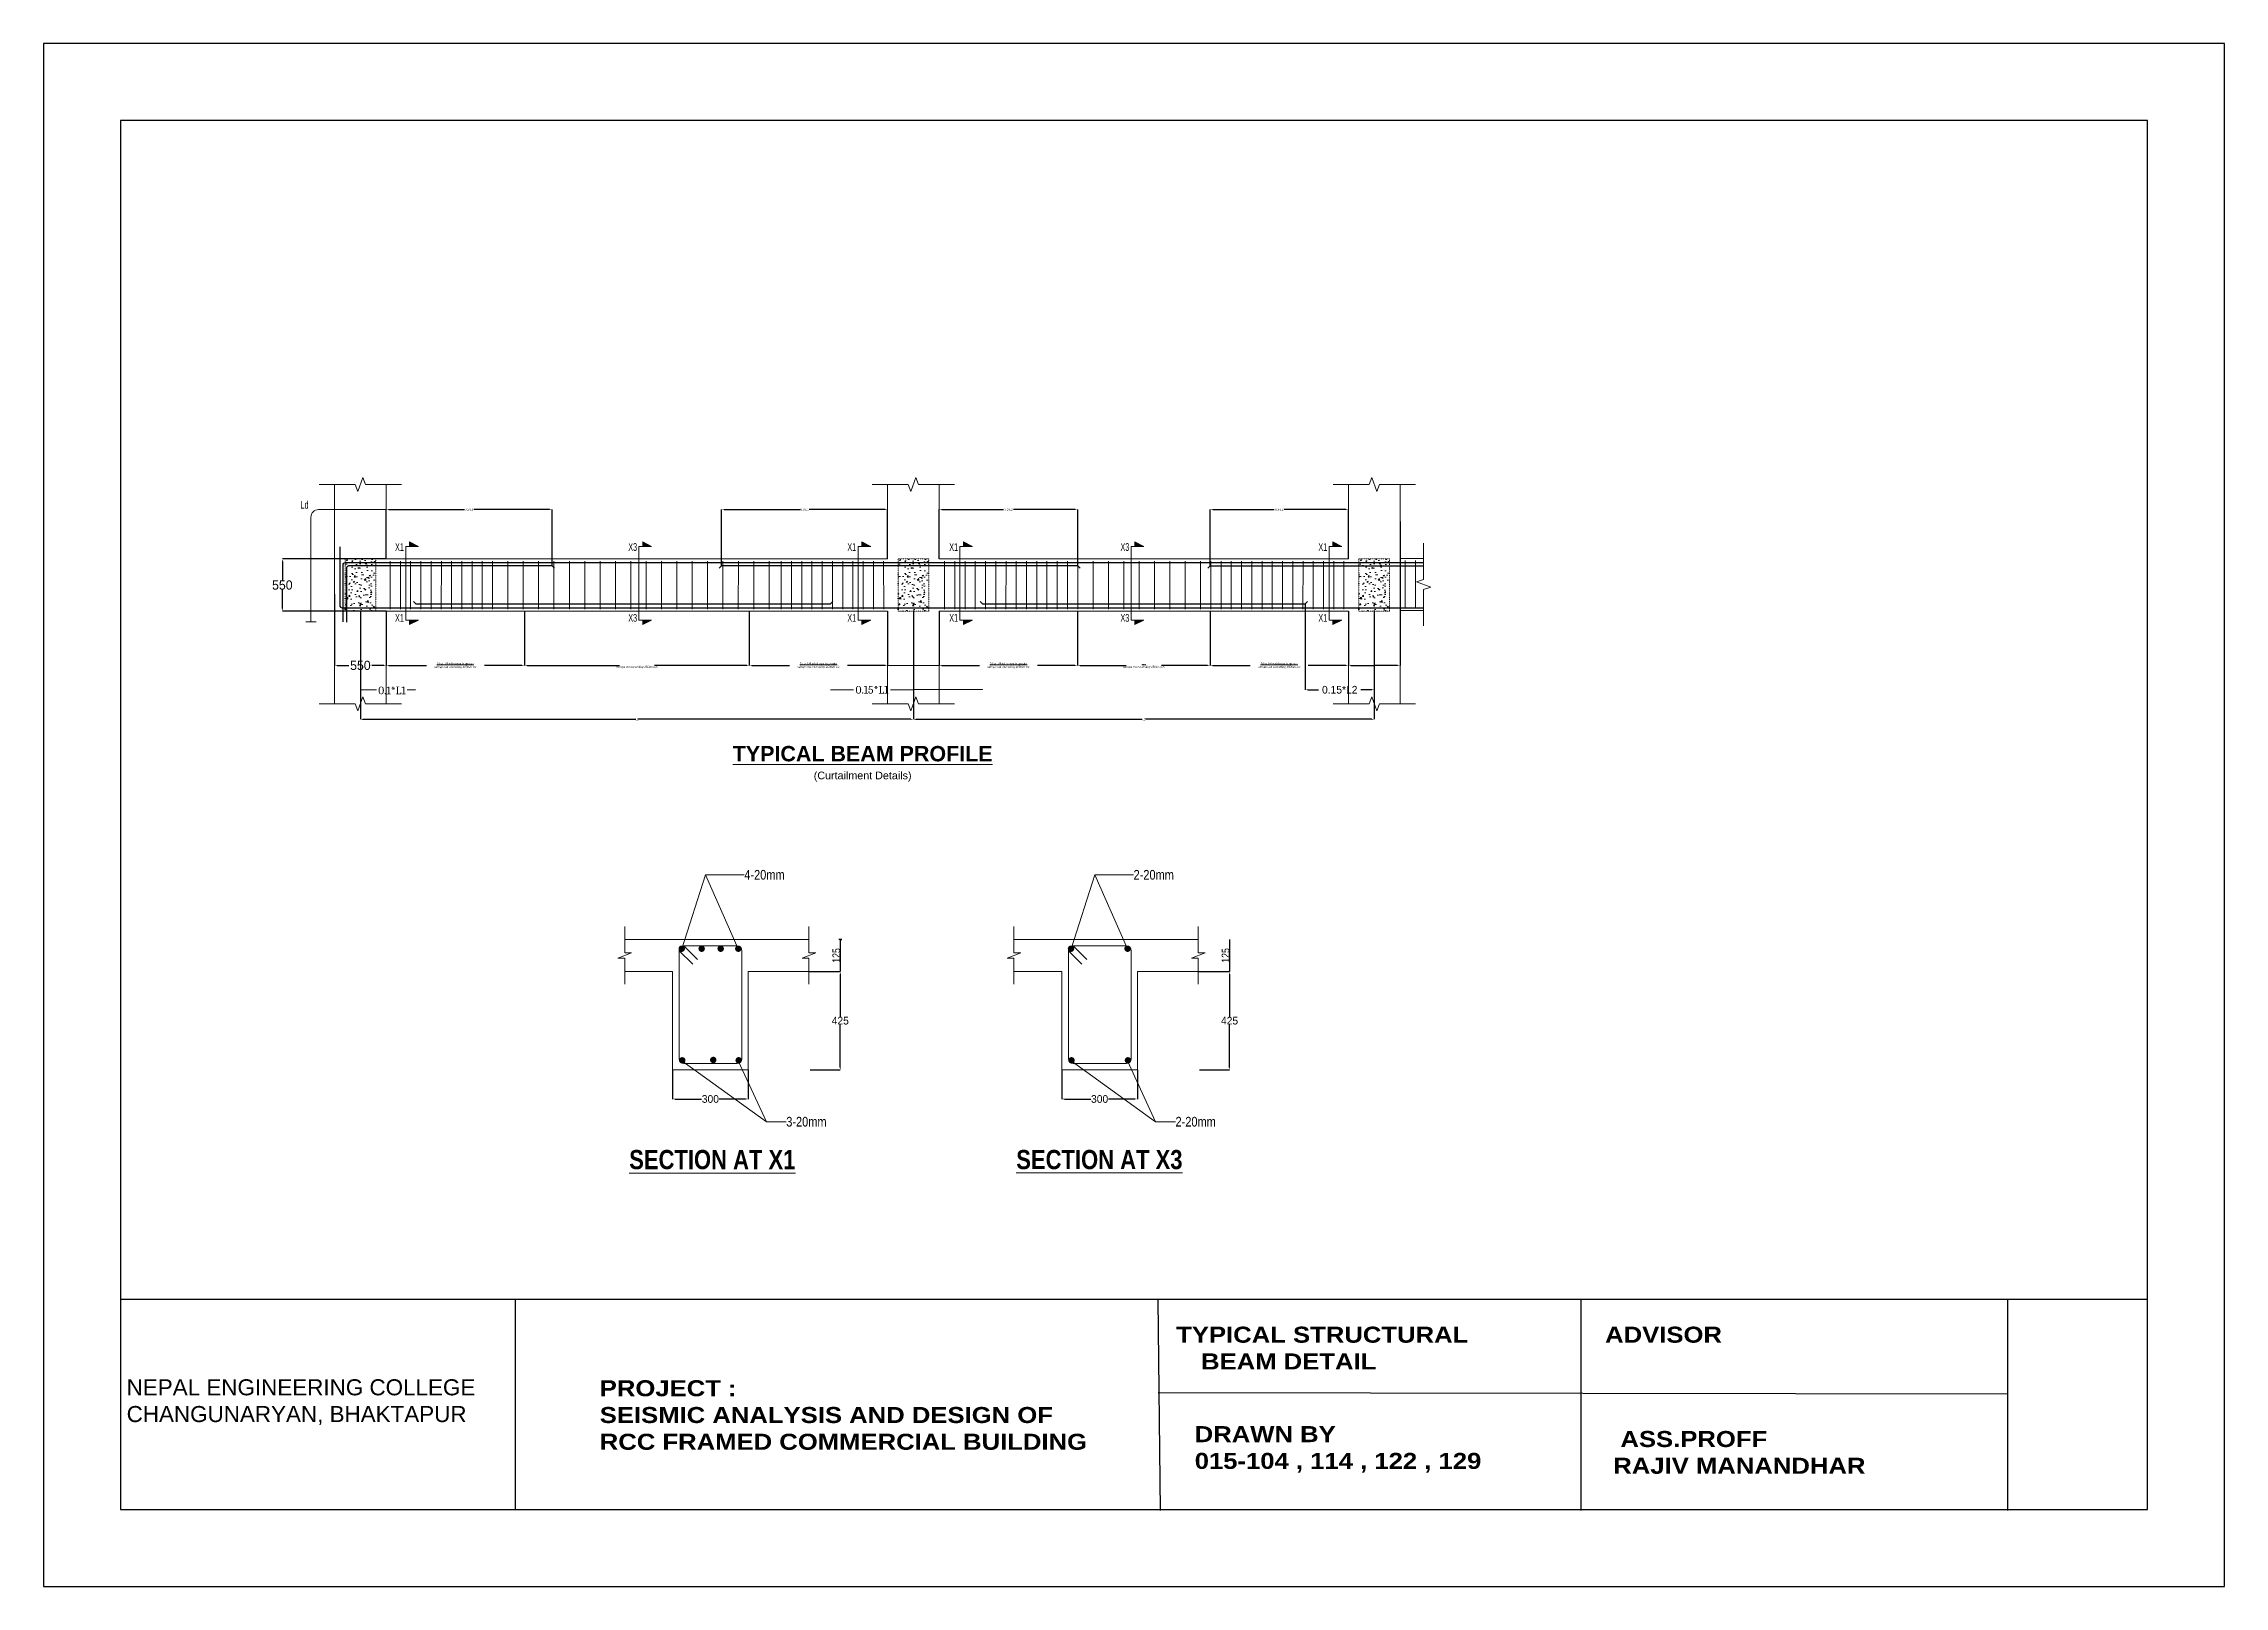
# Model space of a CAD drawing. Header units: inches. Extents: x -301229 to 1083107, y -854236 to 21026.
# Drawn here: x 931134 to 1016310, y -344618 to -284386 of the extents above; entities that cross this region are included whole.
import ezdxf

# ---------------------------------------------------------------- set-up
doc = ezdxf.new("R2010")
doc.units = ezdxf.units.IN
doc.header["$MEASUREMENT"] = 0
doc.linetypes.add('ACAD_ISO03W100', pattern=[30, 12, -18])
for name, color, linetype, lineweight in [('00_Beam', 30, 'Continuous', 18), ('00_Beam rebar', 5, 'Continuous', 30), ('00_Leader lines', 181, 'Continuous', 15), ('00_Stirrup', 70, 'Continuous', 18), ('0_Dimension', 72, 'Continuous', 9), ('0_Hatch', 8, 'Continuous', 0), ('Dim', 86, 'Continuous', 13), ('dimension', 25, 'Continuous', 20), ('T-TEXT', 94, 'Continuous', 15)]:
    doc.layers.add(name, color=color, linetype=linetype, lineweight=lineweight)
doc.styles.add('arial narrow', font='ARIALN.TTF', dxfattribs={"width": 0.75})
doc.styles.add('cambria', font='Cambria.ttf')
doc.styles.add('PUMORI', font='ARIALN.TTF')
doc.dimstyles.new('100 scale', dxfattribs={"dimtxt": 80, "dimasz": 100, "dimexe": 0.18, "dimexo": 0.0625, "dimgap": 0.09, "dimtad": 0, "dimtih": 1, "dimtoh": 1, "dimdec": 0, "dimlfac": 0.01, "dimzin": 0, "dimdsep": 46, "dimlunit": 3, "dimtxsty": 'Standard', "dimcen": 0.09, "dimclrd": 1, "dimadec": 0, "dimazin": 0, "dimtfac": 1, "dimtdec": 0, "dimtofl": 0, "dimtmove": 0, "dimatfit": 3, "dimfxl": 1, "dimtolj": 1, "dimtzin": 0, "dimarcsym": 0})
doc.dimstyles.new('250 scale', dxfattribs={"dimtxt": 96, "dimasz": 100, "dimexe": 0.18, "dimexo": 0.0625, "dimgap": 0.09, "dimtad": 0, "dimtih": 1, "dimtoh": 1, "dimdec": 0, "dimlfac": 0.004, "dimzin": 0, "dimdsep": 46, "dimlunit": 3, "dimtxsty": 'Standard', "dimcen": 0.09, "dimclrd": 3, "dimadec": 0, "dimazin": 0, "dimtfac": 1, "dimtdec": 0, "dimtofl": 0, "dimtmove": 0, "dimatfit": 3, "dimfxl": 1, "dimtolj": 1, "dimtzin": 0, "dimarcsym": 0})
doc.dimstyles.new('D25', dxfattribs={"dimtxt": 1.5, "dimasz": 1, "dimexe": 1, "dimexo": 1, "dimgap": 0.5, "dimtad": 1, "dimdec": 0, "dimzin": 3, "dimdsep": 46, "dimlunit": 4, "dimtxsty": 'PUMORI', "dimblk": 'DOTSMALL', "dimcen": 0.09, "dimdle": 1, "dimclrd": 256, "dimclrt": 256, "dimaunit": 1, "dimadec": 3, "dimazin": 0, "dimtfac": 1, "dimtdec": 0, "dimtix": 1, "dimtofl": 0, "dimtmove": 1, "dimatfit": 0, "dimfxl": 0.75, "dimfxlon": 1, "dimtolj": 1, "dimtzin": 0, "dimarcsym": 0})
doc.dimstyles.new('shiva small', dxfattribs={"dimscale": 0, "dimtxt": 3, "dimasz": 2, "dimexe": 2, "dimexo": 2, "dimgap": 0.03, "dimtad": 0, "dimdec": 0, "dimzin": 3, "dimdsep": 46, "dimlunit": 3, "dimtxsty": 'arial narrow', "dimcen": 0, "dimclrd": 256, "dimclre": 256, "dimclrt": 1, "dimadec": 0, "dimazin": 0, "dimtfac": 1, "dimtdec": 0, "dimtix": 1, "dimtmove": 1, "dimatfit": 3, "dimldrblk": 'DOTSMALL', "dimfxl": 2, "dimfxlon": 1, "dimfrac": 2, "dimtolj": 1, "dimtzin": 0, "dimlwd": -1, "dimlwe": -1, "dimarcsym": 0})

# ---------------------------------------------------------------- blocks, each defined once
blk = doc.blocks.new('*D167')
at = {"layer": 'Defpoints', "color": 0, "transparency": 16777216}
for p in [(944516, -304506), (940458, -306543), (944516, -306543)]:
    blk.add_point(p, dxfattribs=at)
at = {"layer": 'T-TEXT', "color": 0, "lineweight": -2, "transparency": 16777216}
for p, q in [((944516, -304506), (940458, -304506)), ((944516, -306543), (940458, -306543))]:
    blk.add_line(p, q, dxfattribs=at)
at = {"layer": 'T-TEXT', "color": 1, "lineweight": -2, "transparency": 16777216}
for p, q in [((940458, -304606), (940458, -305344)), ((940458, -306443), (940458, -305705))]:
    blk.add_line(p, q, dxfattribs=at)
at = {"layer": 'T-TEXT', "color": 1, "transparency": 16777216}
for points in [[(940441, -304606), (940475, -304606), (940458, -304506)], [(940441, -306443), (940475, -306443), (940458, -306543)]]:
    blk.add_solid(points, dxfattribs=at)
at = {"layer": 'T-TEXT', "color": 0, "transparency": 16777216, "insert": (940458, -305525), "char_height": 80, "attachment_point": 5}
blk.add_mtext('\\A1;{\\H4.5x;550}', dxfattribs=at)
blk = doc.blocks.new('*D176')
at = {"layer": 'Defpoints', "color": 0, "transparency": 16777216}
for p in [(971523, -302577), (966116, -304506), (971523, -304779)]:
    blk.add_point(p, dxfattribs=at)
at = {"layer": 'T-TEXT', "color": 0, "lineweight": -2, "transparency": 16777216}
for p, q in [((966116, -304506), (966116, -302577)), ((971523, -304779), (971523, -302577))]:
    blk.add_line(p, q, dxfattribs=at)
at = {"layer": 'T-TEXT', "color": 1, "lineweight": -2, "transparency": 16777216}
for p, q in [((966216, -302577), (968626, -302577)), ((971423, -302577), (969013, -302577))]:
    blk.add_line(p, q, dxfattribs=at)
at = {"layer": 'T-TEXT', "color": 1, "transparency": 16777216}
for points in [[(966216, -302560), (966216, -302594), (966116, -302577)], [(971423, -302560), (971423, -302594), (971523, -302577)]]:
    blk.add_solid(points, dxfattribs=at)
at = {"layer": 'T-TEXT', "color": 0, "transparency": 16777216, "insert": (968820, -302577), "char_height": 80, "attachment_point": 5}
blk.add_mtext('\\A1;0.3*L2', dxfattribs=at)
blk = doc.blocks.new('*D177')
at = {"layer": 'Defpoints', "color": 0, "transparency": 16777216}
for p in [(965107, -306543), (967807, -306255), (965107, -309607)]:
    blk.add_point(p, dxfattribs=at)
at = {"layer": 'T-TEXT', "transparency": 16777216}
for p, q in [((965107, -309605), (965107, -309609)), ((965109, -309607), (966584, -309607)), ((967805, -309607), (966598, -309607)), ((967807, -309605), (967807, -309609))]:
    blk.add_line(p, q, dxfattribs=at)
for points in [[(965109, -309606), (965109, -309607), (965107, -309607)], [(967805, -309606), (967805, -309607), (967807, -309607)]]:
    blk.add_solid(points, dxfattribs=at)
at = {"layer": 'T-TEXT', "color": 1, "transparency": 16777216, "insert": (966591, -309607), "char_height": 3, "attachment_point": 5, "style": 'cambria'}
blk.add_mtext('\\A1;0.15*L2', dxfattribs=at)
blk = doc.blocks.new('_DotSmall')
at = {"color": 0, "linetype": 'ByBlock', "const_width": 0.5}
blk.add_lwpolyline([(-0.0625, 0, 1), (0.0625, 0, 1)], format="xyb", close=True, dxfattribs=at)
blk = doc.blocks.new('*D178')
at = {"layer": 'Defpoints', "color": 0, "transparency": 16777216}
for p in [(964097, -303049), (966116, -306729), (964097, -308662)]:
    blk.add_point(p, dxfattribs=at)
at = {"layer": 'dimension', "transparency": 16777216}
for p, q in [((964097, -308660), (964097, -308664)), ((964099, -308662), (965106, -308662)), ((966114, -308662), (965107, -308662)), ((966116, -308660), (966116, -308664))]:
    blk.add_line(p, q, dxfattribs=at)
for points in [[(964099, -308662), (964099, -308662), (964097, -308662)], [(966114, -308662), (966114, -308662), (966116, -308662)]]:
    blk.add_solid(points, dxfattribs=at)
at = {"layer": 'dimension', "color": 1, "transparency": 16777216, "insert": (965107, -308662), "char_height": 3, "attachment_point": 5, "style": 'arial narrow'}
blk.add_mtext('\\A1;b', dxfattribs=at)
blk = doc.blocks.new('*D179')
at = {"layer": 'Defpoints', "color": 0, "transparency": 16777216}
for p in [(965107, -306543), (983107, -306543), (983107, -310766)]:
    blk.add_point(p, dxfattribs=at)
at = {"layer": 'T-TEXT', "color": 0, "lineweight": -2, "transparency": 16777216}
for p, q in [((965107, -306544), (965107, -310766)), ((983107, -306544), (983107, -310766))]:
    blk.add_line(p, q, dxfattribs=at)
at = {"layer": 'T-TEXT', "color": 1, "lineweight": -2, "transparency": 16777216}
for p, q in [((965207, -310766), (974040, -310766)), ((983007, -310766), (974173, -310766))]:
    blk.add_line(p, q, dxfattribs=at)
at = {"layer": 'T-TEXT', "color": 1, "transparency": 16777216}
for points in [[(965207, -310749), (965207, -310783), (965107, -310766)], [(983007, -310749), (983007, -310783), (983107, -310766)]]:
    blk.add_solid(points, dxfattribs=at)
at = {"layer": 'T-TEXT', "color": 0, "transparency": 16777216, "insert": (974107, -310766), "char_height": 80, "attachment_point": 5}
blk.add_mtext('\\A1;L2', dxfattribs=at)
blk = doc.blocks.new('*D180')
at = {"layer": 'Defpoints', "color": 0, "transparency": 16777216}
for p in [(984116, -303038), (982097, -306543), (984116, -308662)]:
    blk.add_point(p, dxfattribs=at)
at = {"layer": 'T-TEXT', "color": 0, "lineweight": -2, "transparency": 16777216}
for p, q in [((984116, -303038), (984116, -308662)), ((982097, -306544), (982097, -308662))]:
    blk.add_line(p, q, dxfattribs=at)
at = {"layer": 'T-TEXT', "color": 1, "lineweight": -2, "transparency": 16777216}
for p, q in [((982197, -308662), (983080, -308662)), ((984016, -308662), (983133, -308662))]:
    blk.add_line(p, q, dxfattribs=at)
at = {"layer": 'T-TEXT', "color": 1, "transparency": 16777216}
for points in [[(982197, -308645), (982197, -308679), (982097, -308662)], [(984016, -308645), (984016, -308679), (984116, -308662)]]:
    blk.add_solid(points, dxfattribs=at)
at = {"layer": 'T-TEXT', "color": 0, "transparency": 16777216, "insert": (983107, -308662), "char_height": 80, "attachment_point": 5}
blk.add_mtext('\\A1;b', dxfattribs=at)
blk = doc.blocks.new('*D181')
at = {"layer": 'Defpoints', "color": 0, "transparency": 16777216}
for p in [(982097, -302577), (976697, -304779), (982097, -304506)]:
    blk.add_point(p, dxfattribs=at)
at = {"layer": 'T-TEXT', "color": 0, "lineweight": -2, "transparency": 16777216}
for p, q in [((976697, -304779), (976697, -302577)), ((982097, -304506), (982097, -302577))]:
    blk.add_line(p, q, dxfattribs=at)
at = {"layer": 'T-TEXT', "color": 1, "lineweight": -2, "transparency": 16777216}
for p, q in [((976797, -302577), (979203, -302577)), ((981997, -302577), (979590, -302577))]:
    blk.add_line(p, q, dxfattribs=at)
at = {"layer": 'T-TEXT', "color": 1, "transparency": 16777216}
for points in [[(976797, -302560), (976797, -302594), (976697, -302577)], [(981997, -302560), (981997, -302594), (982097, -302577)]]:
    blk.add_solid(points, dxfattribs=at)
at = {"layer": 'T-TEXT', "color": 0, "transparency": 16777216, "insert": (979397, -302577), "char_height": 80, "attachment_point": 5}
blk.add_mtext('\\A1;0.3*L2', dxfattribs=at)
blk = doc.blocks.new('*D172')
at = {"layer": 'Defpoints', "color": 0, "transparency": 16777216}
for p in [(980407, -306255), (983107, -306543), (983107, -309613)]:
    blk.add_point(p, dxfattribs=at)
at = {"layer": 'T-TEXT', "color": 0, "lineweight": -2, "transparency": 16777216}
for p, q in [((980407, -306255), (980407, -309613)), ((983107, -306544), (983107, -309613))]:
    blk.add_line(p, q, dxfattribs=at)
at = {"layer": 'T-TEXT', "color": 1, "lineweight": -2, "transparency": 16777216}
for p, q in [((980507, -309613), (980931, -309613)), ((983007, -309613), (982582, -309613))]:
    blk.add_line(p, q, dxfattribs=at)
at = {"layer": 'T-TEXT', "color": 1, "transparency": 16777216}
for points in [[(980507, -309596), (980507, -309630), (980407, -309613)], [(983007, -309596), (983007, -309630), (983107, -309613)]]:
    blk.add_solid(points, dxfattribs=at)
at = {"layer": 'T-TEXT', "color": 0, "transparency": 16777216, "insert": (981757, -309613), "char_height": 80, "attachment_point": 5}
blk.add_mtext('\\A1;{\\H3.75x;0.15*L2}', dxfattribs=at)
blk = doc.blocks.new('*D182')
at = {"layer": 'Defpoints', "color": 0, "transparency": 16777216}
for p in [(943507, -306543), (965107, -306543), (943507, -310766)]:
    blk.add_point(p, dxfattribs=at)
at = {"layer": 'T-TEXT', "color": 0, "lineweight": -2, "transparency": 16777216}
for p, q in [((943507, -306544), (943507, -310766)), ((965107, -306544), (965107, -310766))]:
    blk.add_line(p, q, dxfattribs=at)
at = {"layer": 'T-TEXT', "color": 1, "lineweight": -2, "transparency": 16777216}
for p, q in [((943607, -310766), (954253, -310766)), ((965007, -310766), (954360, -310766))]:
    blk.add_line(p, q, dxfattribs=at)
at = {"layer": 'T-TEXT', "color": 1, "transparency": 16777216}
for points in [[(943607, -310749), (943607, -310783), (943507, -310766)], [(965007, -310749), (965007, -310783), (965107, -310766)]]:
    blk.add_solid(points, dxfattribs=at)
at = {"layer": 'T-TEXT', "color": 0, "transparency": 16777216, "insert": (954307, -310766), "char_height": 80, "attachment_point": 5}
blk.add_mtext('\\A1;L1', dxfattribs=at)
blk = doc.blocks.new('*D183')
at = {"layer": 'Defpoints', "color": 0, "transparency": 16777216}
for p in [(961867, -306255), (965107, -306543), (961867, -309613)]:
    blk.add_point(p, dxfattribs=at)
at = {"layer": 'T-TEXT', "transparency": 16777216}
for p, q in [((961867, -309611), (961867, -309615)), ((961869, -309613), (962765, -309613)), ((965105, -309613), (964208, -309613)), ((965107, -309611), (965107, -309615))]:
    blk.add_line(p, q, dxfattribs=at)
for points in [[(961869, -309613), (961869, -309613), (961867, -309613)], [(965105, -309613), (965105, -309613), (965107, -309613)]]:
    blk.add_solid(points, dxfattribs=at)
at = {"layer": 'T-TEXT', "color": 1, "transparency": 16777216, "insert": (963487, -309613), "char_height": 3, "attachment_point": 5, "style": 'cambria'}
blk.add_mtext('\\A1;{\\H100x;0.15*L1}', dxfattribs=at)
blk = doc.blocks.new('*D184')
at = {"layer": 'Defpoints', "color": 0, "transparency": 16777216}
for p in [(943507, -306543), (945667, -306255), (943507, -309613)]:
    blk.add_point(p, dxfattribs=at)
at = {"layer": 'T-TEXT', "transparency": 16777216}
for p, q in [((943507, -309611), (943507, -309615)), ((943509, -309613), (944140, -309613)), ((945665, -309613), (945336, -309613)), ((945667, -309611), (945667, -309615))]:
    blk.add_line(p, q, dxfattribs=at)
for points in [[(943509, -309613), (943509, -309613), (943507, -309613)], [(945665, -309613), (945665, -309613), (945667, -309613)]]:
    blk.add_solid(points, dxfattribs=at)
at = {"layer": 'T-TEXT', "color": 1, "transparency": 16777216, "insert": (944738, -309638), "char_height": 3, "attachment_point": 5, "style": 'cambria'}
blk.add_mtext('\\A1;{\\H100x;0.1*L1}', dxfattribs=at)
blk = doc.blocks.new('*D185')
at = {"layer": 'Defpoints', "color": 0, "transparency": 16777216}
for p in [(957617, -302577), (957617, -304779), (964097, -304506)]:
    blk.add_point(p, dxfattribs=at)
at = {"layer": 'T-TEXT', "color": 0, "lineweight": -2, "transparency": 16777216}
for p, q in [((957617, -304779), (957617, -302577)), ((964097, -304506), (964097, -302577))]:
    blk.add_line(p, q, dxfattribs=at)
at = {"layer": 'T-TEXT', "color": 1, "lineweight": -2, "transparency": 16777216}
for p, q in [((957717, -302577), (960677, -302577)), ((963997, -302577), (961037, -302577))]:
    blk.add_line(p, q, dxfattribs=at)
at = {"layer": 'T-TEXT', "color": 1, "transparency": 16777216}
for points in [[(957717, -302560), (957717, -302594), (957617, -302577)], [(963997, -302560), (963997, -302594), (964097, -302577)]]:
    blk.add_solid(points, dxfattribs=at)
at = {"layer": 'T-TEXT', "color": 0, "transparency": 16777216, "insert": (960857, -302577), "char_height": 80, "attachment_point": 5}
blk.add_mtext('\\A1;0.3*L1', dxfattribs=at)
blk = doc.blocks.new('*D186')
at = {"layer": 'Defpoints', "color": 0, "transparency": 16777216}
for p in [(944516, -302577), (944516, -304506), (950996, -304779)]:
    blk.add_point(p, dxfattribs=at)
at = {"layer": 'T-TEXT', "color": 0, "lineweight": -2, "transparency": 16777216}
for p, q in [((944516, -304506), (944516, -302577)), ((950996, -304779), (950996, -302577))]:
    blk.add_line(p, q, dxfattribs=at)
at = {"layer": 'T-TEXT', "color": 1, "lineweight": -2, "transparency": 16777216}
for p, q in [((944616, -302577), (947576, -302577)), ((950896, -302577), (947936, -302577))]:
    blk.add_line(p, q, dxfattribs=at)
at = {"layer": 'T-TEXT', "color": 1, "transparency": 16777216}
for points in [[(944616, -302560), (944616, -302594), (944516, -302577)], [(950896, -302560), (950896, -302594), (950996, -302577)]]:
    blk.add_solid(points, dxfattribs=at)
at = {"layer": 'T-TEXT', "color": 0, "transparency": 16777216, "insert": (947756, -302577), "char_height": 80, "attachment_point": 5}
blk.add_mtext('\\A1;0.3*L1', dxfattribs=at)
blk = doc.blocks.new('*D173')
at = {"layer": 'Defpoints', "color": 0, "transparency": 16777216}
for p in [(944516, -306543), (949916, -306543), (949916, -308662)]:
    blk.add_point(p, dxfattribs=at)
at = {"layer": 'T-TEXT', "color": 0, "lineweight": -2, "transparency": 16777216}
for p, q in [((944516, -306544), (944516, -308662)), ((949916, -306544), (949916, -308662))]:
    blk.add_line(p, q, dxfattribs=at)
at = {"layer": 'T-TEXT', "color": 1, "lineweight": -2, "transparency": 16777216}
for p, q in [((944616, -308662), (946083, -308662)), ((949816, -308662), (948350, -308662))]:
    blk.add_line(p, q, dxfattribs=at)
at = {"layer": 'T-TEXT', "color": 1, "transparency": 16777216}
for points in [[(944616, -308645), (944616, -308679), (944516, -308662)], [(949816, -308645), (949816, -308679), (949916, -308662)]]:
    blk.add_solid(points, dxfattribs=at)
at = {"layer": 'T-TEXT', "color": 0, "transparency": 16777216, "insert": (947216, -308662), "char_height": 80, "attachment_point": 5}
blk.add_mtext('\\A1;{\\L2d or L/4 whichever is greater\\P\\fArial Narrow|b0|i1|c0|p34;\\lstirrups not exceeding 100mm c/c }', dxfattribs=at)
blk = doc.blocks.new('*D174')
at = {"layer": 'Defpoints', "color": 0, "transparency": 16777216}
for p in [(949916, -306543), (958697, -306543), (958697, -308662)]:
    blk.add_point(p, dxfattribs=at)
at = {"layer": 'T-TEXT', "color": 0, "lineweight": -2, "transparency": 16777216}
for p, q in [((949916, -306544), (949916, -308662)), ((958697, -306544), (958697, -308662))]:
    blk.add_line(p, q, dxfattribs=at)
at = {"layer": 'T-TEXT', "color": 1, "lineweight": -2, "transparency": 16777216}
for p, q in [((950016, -308662), (953622, -308662)), ((958597, -308662), (954991, -308662))]:
    blk.add_line(p, q, dxfattribs=at)
at = {"layer": 'T-TEXT', "color": 1, "transparency": 16777216}
for points in [[(950016, -308645), (950016, -308679), (949916, -308662)], [(958597, -308645), (958597, -308679), (958697, -308662)]]:
    blk.add_solid(points, dxfattribs=at)
at = {"layer": 'T-TEXT', "color": 0, "transparency": 16777216, "insert": (954307, -308662), "char_height": 80, "attachment_point": 5}
blk.add_mtext('\\A1;{\\L\\P\\fArial Narrow|b0|i1|c0|p34;\\lstirrups not exceeding 150mm c/c }', dxfattribs=at)
blk = doc.blocks.new('*D175')
at = {"layer": 'Defpoints', "color": 0, "transparency": 16777216}
for p in [(942497, -305875), (944516, -306729), (942497, -308662)]:
    blk.add_point(p, dxfattribs=at)
at = {"layer": 'T-TEXT', "color": 0, "lineweight": -2, "transparency": 16777216}
for p, q in [((942497, -305875), (942497, -308662)), ((944516, -306729), (944516, -308662))]:
    blk.add_line(p, q, dxfattribs=at)
at = {"layer": 'T-TEXT', "color": 1, "lineweight": -2, "transparency": 16777216}
for p, q in [((942597, -308662), (943056, -308662)), ((944416, -308662), (943957, -308662))]:
    blk.add_line(p, q, dxfattribs=at)
at = {"layer": 'T-TEXT', "color": 1, "transparency": 16777216}
for points in [[(942597, -308645), (942597, -308679), (942497, -308662)], [(944416, -308645), (944416, -308679), (944516, -308662)]]:
    blk.add_solid(points, dxfattribs=at)
at = {"layer": 'T-TEXT', "color": 0, "transparency": 16777216, "insert": (943507, -308662), "char_height": 80, "attachment_point": 5}
blk.add_mtext('\\A1;{\\H4.5x;550}', dxfattribs=at)
blk = doc.blocks.new('*D168')
at = {"layer": 'Defpoints', "color": 0, "transparency": 16777216}
for p in [(958697, -306543), (964097, -306543), (964097, -308662)]:
    blk.add_point(p, dxfattribs=at)
at = {"layer": 'T-TEXT', "color": 0, "lineweight": -2, "transparency": 16777216}
for p, q in [((958697, -306544), (958697, -308662)), ((964097, -306544), (964097, -308662))]:
    blk.add_line(p, q, dxfattribs=at)
at = {"layer": 'T-TEXT', "color": 1, "lineweight": -2, "transparency": 16777216}
for p, q in [((958797, -308662), (960263, -308662)), ((963997, -308662), (962530, -308662))]:
    blk.add_line(p, q, dxfattribs=at)
at = {"layer": 'T-TEXT', "color": 1, "transparency": 16777216}
for points in [[(958797, -308645), (958797, -308679), (958697, -308662)], [(963997, -308645), (963997, -308679), (964097, -308662)]]:
    blk.add_solid(points, dxfattribs=at)
at = {"layer": 'T-TEXT', "color": 0, "transparency": 16777216, "insert": (961397, -308662), "char_height": 80, "attachment_point": 5}
blk.add_mtext('\\A1;{\\L2d or L/4 whichever is greater\\P\\fArial Narrow|b0|i1|c0|p34;\\lstirrups not exceeding 100mm c/c }', dxfattribs=at)
blk = doc.blocks.new('*D169')
at = {"layer": 'Defpoints', "color": 0, "transparency": 16777216}
for p in [(966116, -306543), (971516, -306543), (971516, -308662)]:
    blk.add_point(p, dxfattribs=at)
at = {"layer": 'T-TEXT', "color": 0, "lineweight": -2, "transparency": 16777216}
for p, q in [((966116, -306544), (966116, -308662)), ((971516, -306544), (971516, -308662))]:
    blk.add_line(p, q, dxfattribs=at)
at = {"layer": 'T-TEXT', "color": 1, "lineweight": -2, "transparency": 16777216}
for p, q in [((966216, -308662), (967683, -308662)), ((971416, -308662), (969950, -308662))]:
    blk.add_line(p, q, dxfattribs=at)
at = {"layer": 'T-TEXT', "color": 1, "transparency": 16777216}
for points in [[(966216, -308645), (966216, -308679), (966116, -308662)], [(971416, -308645), (971416, -308679), (971516, -308662)]]:
    blk.add_solid(points, dxfattribs=at)
at = {"layer": 'T-TEXT', "color": 0, "transparency": 16777216, "insert": (968816, -308662), "char_height": 80, "attachment_point": 5}
blk.add_mtext('\\A1;{\\L2d or L/4 whichever is greater\\P\\fArial Narrow|b0|i1|c0|p34;\\lstirrups not exceeding 100mm c/c }', dxfattribs=at)
blk = doc.blocks.new('*D170')
at = {"layer": 'Defpoints', "color": 0, "transparency": 16777216}
for p in [(976697, -306543), (982097, -306543), (982097, -308662)]:
    blk.add_point(p, dxfattribs=at)
at = {"layer": 'T-TEXT', "color": 0, "lineweight": -2, "transparency": 16777216}
for p, q in [((976697, -306544), (976697, -308662)), ((982097, -306544), (982097, -308662))]:
    blk.add_line(p, q, dxfattribs=at)
at = {"layer": 'T-TEXT', "color": 1, "lineweight": -2, "transparency": 16777216}
for p, q in [((976797, -308662), (978263, -308662)), ((981997, -308662), (980530, -308662))]:
    blk.add_line(p, q, dxfattribs=at)
at = {"layer": 'T-TEXT', "color": 1, "transparency": 16777216}
for points in [[(976797, -308645), (976797, -308679), (976697, -308662)], [(981997, -308645), (981997, -308679), (982097, -308662)]]:
    blk.add_solid(points, dxfattribs=at)
at = {"layer": 'T-TEXT', "color": 0, "transparency": 16777216, "insert": (979397, -308662), "char_height": 80, "attachment_point": 5}
blk.add_mtext('\\A1;{\\L2d or L/4 whichever is greater\\P\\fArial Narrow|b0|i1|c0|p34;\\lstirrups not exceeding 100mm c/c }', dxfattribs=at)
blk = doc.blocks.new('*D171')
at = {"layer": 'Defpoints', "color": 0, "transparency": 16777216}
for p in [(971516, -306543), (976697, -306543), (976697, -308662)]:
    blk.add_point(p, dxfattribs=at)
at = {"layer": 'T-TEXT', "color": 0, "lineweight": -2, "transparency": 16777216}
for p, q in [((971516, -306544), (971516, -308662)), ((976697, -306544), (976697, -308662))]:
    blk.add_line(p, q, dxfattribs=at)
at = {"layer": 'T-TEXT', "color": 1, "lineweight": -2, "transparency": 16777216}
for p, q in [((971616, -308662), (973422, -308662)), ((976597, -308662), (974791, -308662))]:
    blk.add_line(p, q, dxfattribs=at)
at = {"layer": 'T-TEXT', "color": 1, "transparency": 16777216}
for points in [[(971616, -308645), (971616, -308679), (971516, -308662)], [(976597, -308645), (976597, -308679), (976697, -308662)]]:
    blk.add_solid(points, dxfattribs=at)
at = {"layer": 'T-TEXT', "color": 0, "transparency": 16777216, "insert": (974107, -308662), "char_height": 80, "attachment_point": 5}
blk.add_mtext('\\A1;{\\L.....\\P\\fArial Narrow|b0|i1|c0|p34;\\lstirrups not exceeding 150mm c/c }', dxfattribs=at)
blk = doc.blocks.new('*D192')
at = {"layer": 'Defpoints', "color": 0, "ltscale": 4, "transparency": 16777216}
for p in [(955701, -324456), (958651, -324456), (958651, -325590)]:
    blk.add_point(p, dxfattribs=at)
at = {"layer": 'Dim', "color": 0, "lineweight": -2, "ltscale": 4, "transparency": 16777216}
for p, q in [((955701, -324456), (955701, -325590)), ((958651, -324456), (958651, -325590))]:
    blk.add_line(p, q, dxfattribs=at)
at = {"layer": 'Dim', "color": 3, "lineweight": -2, "ltscale": 4, "transparency": 16777216}
for p, q in [((955801, -325590), (956826, -325590)), ((958551, -325590), (957526, -325590))]:
    blk.add_line(p, q, dxfattribs=at)
at = {"layer": 'Dim', "color": 3, "ltscale": 4, "transparency": 16777216}
for points in [[(955801, -325573), (955801, -325607), (955701, -325590)], [(958551, -325573), (958551, -325607), (958651, -325590)]]:
    blk.add_solid(points, dxfattribs=at)
at = {"layer": 'Dim', "color": 0, "ltscale": 4, "transparency": 16777216, "insert": (957176, -325590), "char_height": 96, "attachment_point": 5}
blk.add_mtext('\\A1;{\\H3.125x;300}', dxfattribs=at)
blk = doc.blocks.new('*D193')
at = {"layer": 'Defpoints', "color": 0, "ltscale": 4, "transparency": 16777216}
for p in [(961028, -319361), (961028, -320611), (962250, -320611)]:
    blk.add_point(p, dxfattribs=at)
at = {"layer": 'Dim', "color": 0, "lineweight": -2, "ltscale": 4, "transparency": 16777216}
for p, q in [((962249, -319361), (962251, -319361)), ((962249, -320611), (962251, -320611))]:
    blk.add_line(p, q, dxfattribs=at)
at = {"layer": 'Dim', "lineweight": -2, "ltscale": 4, "transparency": 16777216}
blk.add_line((962250, -319360), (962250, -320612), dxfattribs=at)
for p, rotation in [((962250, -319361), 90), ((962250, -320611), 270)]:
    blk.add_blockref('_DotSmall', p, dxfattribs=dict(at, rotation=rotation))
at = {"layer": 'Dim', "ltscale": 4, "transparency": 16777216, "insert": (962096, -319986), "char_height": 1.5, "attachment_point": 5, "rotation": 90, "style": 'PUMORI'}
blk.add_mtext('\\A1;{\\H200x;125}', dxfattribs=at)
blk = doc.blocks.new('*D189')
at = {"layer": 'Defpoints', "color": 0, "ltscale": 4, "transparency": 16777216}
for p in [(961028, -320611), (961075, -324456), (962250, -324456)]:
    blk.add_point(p, dxfattribs=at)
at = {"layer": 'Dim', "color": 0, "lineweight": -2, "ltscale": 4, "transparency": 16777216}
for p, q in [((961028, -320611), (962250, -320611)), ((961075, -324456), (962250, -324456))]:
    blk.add_line(p, q, dxfattribs=at)
at = {"layer": 'Dim', "color": 3, "lineweight": -2, "ltscale": 4, "transparency": 16777216}
for p, q in [((962250, -320711), (962250, -322383)), ((962250, -324356), (962250, -322683))]:
    blk.add_line(p, q, dxfattribs=at)
at = {"layer": 'Dim', "color": 3, "ltscale": 4, "transparency": 16777216}
for points in [[(962233, -320711), (962266, -320711), (962250, -320611)], [(962233, -324356), (962266, -324356), (962250, -324456)]]:
    blk.add_solid(points, dxfattribs=at)
at = {"layer": 'Dim', "color": 0, "ltscale": 4, "transparency": 16777216, "insert": (962250, -322533), "char_height": 96, "attachment_point": 5}
blk.add_mtext('\\A1;{\\H3.125x;425}', dxfattribs=at)
blk = doc.blocks.new('25mm dia bar')
at = {"layer": '00_Beam rebar', "const_width": 0.5}
blk.add_lwpolyline([(-0.25, 0, 1), (0.25, 0, 1)], format="xyb", close=True, dxfattribs=at)
blk = doc.blocks.new('*D190')
at = {"layer": 'Defpoints', "color": 0, "ltscale": 4, "transparency": 16777216}
for p in [(970905, -324456), (973855, -324456), (973855, -325590)]:
    blk.add_point(p, dxfattribs=at)
at = {"layer": 'Dim', "color": 0, "lineweight": -2, "ltscale": 4, "transparency": 16777216}
for p, q in [((970905, -324456), (970905, -325590)), ((973855, -324456), (973855, -325590))]:
    blk.add_line(p, q, dxfattribs=at)
at = {"layer": 'Dim', "color": 3, "lineweight": -2, "ltscale": 4, "transparency": 16777216}
for p, q in [((971005, -325590), (972030, -325590)), ((973755, -325590), (972730, -325590))]:
    blk.add_line(p, q, dxfattribs=at)
at = {"layer": 'Dim', "color": 3, "ltscale": 4, "transparency": 16777216}
for points in [[(971005, -325573), (971005, -325607), (970905, -325590)], [(973755, -325573), (973755, -325607), (973855, -325590)]]:
    blk.add_solid(points, dxfattribs=at)
at = {"layer": 'Dim', "color": 0, "ltscale": 4, "transparency": 16777216, "insert": (972380, -325590), "char_height": 96, "attachment_point": 5}
blk.add_mtext('\\A1;{\\H3.125x;300}', dxfattribs=at)
blk = doc.blocks.new('*D191')
at = {"layer": 'Defpoints', "color": 0, "ltscale": 4, "transparency": 16777216}
for p in [(976232, -319361), (976232, -320611), (977454, -320611)]:
    blk.add_point(p, dxfattribs=at)
at = {"layer": 'Dim', "color": 0, "lineweight": -2, "ltscale": 4, "transparency": 16777216}
for p, q in [((977453, -319361), (977455, -319361)), ((977453, -320611), (977455, -320611))]:
    blk.add_line(p, q, dxfattribs=at)
at = {"layer": 'Dim', "lineweight": -2, "ltscale": 4, "transparency": 16777216}
blk.add_line((977454, -319360), (977454, -320612), dxfattribs=at)
for p, rotation in [((977454, -319361), 90), ((977454, -320611), 270)]:
    blk.add_blockref('_DotSmall', p, dxfattribs=dict(at, rotation=rotation))
at = {"layer": 'Dim', "ltscale": 4, "transparency": 16777216, "insert": (977300, -319986), "char_height": 1.5, "attachment_point": 5, "rotation": 90, "style": 'PUMORI'}
blk.add_mtext('\\A1;{\\H200x;125}', dxfattribs=at)
blk = doc.blocks.new('*D188')
at = {"layer": 'Defpoints', "color": 0, "ltscale": 4, "transparency": 16777216}
for p in [(976232, -320611), (976279, -324456), (977454, -324456)]:
    blk.add_point(p, dxfattribs=at)
at = {"layer": 'Dim', "color": 0, "lineweight": -2, "ltscale": 4, "transparency": 16777216}
for p, q in [((976232, -320611), (977454, -320611)), ((976279, -324456), (977454, -324456))]:
    blk.add_line(p, q, dxfattribs=at)
at = {"layer": 'Dim', "color": 3, "lineweight": -2, "ltscale": 4, "transparency": 16777216}
for p, q in [((977454, -320711), (977454, -322383)), ((977454, -324356), (977454, -322683))]:
    blk.add_line(p, q, dxfattribs=at)
at = {"layer": 'Dim', "color": 3, "ltscale": 4, "transparency": 16777216}
for points in [[(977437, -320711), (977470, -320711), (977454, -320611)], [(977437, -324356), (977470, -324356), (977454, -324456)]]:
    blk.add_solid(points, dxfattribs=at)
at = {"layer": 'Dim', "color": 0, "ltscale": 4, "transparency": 16777216, "insert": (977454, -322533), "char_height": 96, "attachment_point": 5}
blk.add_mtext('\\A1;{\\H3.125x;425}', dxfattribs=at)

msp = doc.modelspace()

# ---------------------------------------------------------------- hatches: boundary and pattern name
at = {"layer": '00_Leader lines'}
for points in [[(945423.55, -303840.12), (945423.55, -304020.71), (945773.83, -304020.71)], [(954532.76, -303840.12), (954532.76, -304020.71), (954883.04, -304020.71)], [(963089.68, -303840.12), (963089.68, -304020.71), (963439.96, -304020.71)], [(967069.15, -303840.12), (967069.15, -304020.71), (967419.43, -304020.71)], [(973756.59, -303840.12), (973756.59, -304020.71), (974106.87, -304020.71)], [(981486.76, -303840.12), (981486.76, -304020.71), (981837.04, -304020.71)], [(945773.83, -306889.19), (945423.55, -306889.19), (945423.55, -307069.78)], [(954883.04, -306889.19), (954532.76, -306889.19), (954532.76, -307069.78)], [(963439.96, -306889.19), (963089.68, -306889.19), (963089.68, -307069.78)], [(967419.43, -306889.19), (967069.15, -306889.19), (967069.15, -307069.78)], [(974106.87, -306889.19), (973756.59, -306889.19), (973756.59, -307069.78)], [(981837.04, -306889.19), (981486.76, -306889.19), (981486.76, -307069.78)]]:
    msp.add_hatch(color=256, dxfattribs=at).paths.add_polyline_path(points)
at = {"layer": '0_Hatch'}
h = msp.add_hatch(dxfattribs=at)
h.set_pattern_fill('AR-CONC', color=256, scale=75, style=0)
h.set_pattern_definition([(50, (-245791.9, 953299.36), (537.94514, -47.0641), [56.25, -618.75]), (355, (-245791.9, 953299.36), (-104.0635, 564.1441), [45, -495]), (100.4514, (-245747.1, 953295.44), (433.88204, 517.07966), [47.80514, -525.85658]), (46.1842, (-245791.9, 953449.36), (800.43079, -124.13926), [84.375, -928.125]), (96.6356, (-245725.2, 953439), (700.99703, 730.5884), [71.7077, -788.78475]), (351.1842, (-245791.9, 953449.4), (700.99646, 730.58895), [67.5, -742.5]), (21, (-245716.9, 953411.86), (447.68029, -301.96417), [56.25, -618.75]), (326, (-245716.9, 953411.86), (182.4865, 543.86253), [45, -495]), (71.4514, (-245679.6, 953386.7), (630.16697, 241.89787), [47.80514, -525.85658]), (37.5, (-245791.92, 953299.36), (9.119891, 249.67039), [0, -489, 0, -502.5, 0, -496.875]), (7.5, (-245791.92, 953299.36), (197.302153, 295.808784), [0, -286.5, 0, -477.75, 0, -189.375]), (327.5, (-245959.17, 953299.36), (400.366827, -16.916154), [0, -187.5, 0, -585, 0, -776.25]), (317.5, (-246034.17, 953299.36), (437.38963, 75.07874), [0, -243.75, 0, -388.5, 0, -551.25])])
h.paths.add_polyline_path([(942906.53, -306543.47), (944106.53, -306543.47), (944106.53, -304505.61), (942906.53, -304505.61)])
h = msp.add_hatch(dxfattribs=at)
h.set_pattern_fill('AR-CONC', color=256, scale=75, style=0)
h.set_pattern_definition([(50, (-224191.9, 953299.36), (537.94514, -47.0641), [56.25, -618.75]), (355, (-224191.9, 953299.36), (-104.0635, 564.1441), [45, -495]), (100.4514, (-224147.1, 953295.44), (433.88204, 517.07966), [47.80514, -525.85658]), (46.1842, (-224191.9, 953449.36), (800.43079, -124.13926), [84.375, -928.125]), (96.6356, (-224125.2, 953439), (700.99703, 730.5884), [71.7077, -788.78475]), (351.1842, (-224191.9, 953449.4), (700.99646, 730.58895), [67.5, -742.5]), (21, (-224116.9, 953411.86), (447.68029, -301.96417), [56.25, -618.75]), (326, (-224116.9, 953411.86), (182.4865, 543.86253), [45, -495]), (71.4514, (-224079.6, 953386.7), (630.16697, 241.89787), [47.80514, -525.85658]), (37.5, (-224191.92, 953299.36), (9.119891, 249.67039), [0, -489, 0, -502.5, 0, -496.875]), (7.5, (-224191.92, 953299.36), (197.302153, 295.808784), [0, -286.5, 0, -477.75, 0, -189.375]), (327.5, (-224359.17, 953299.36), (400.366827, -16.916154), [0, -187.5, 0, -585, 0, -776.25]), (317.5, (-224434.17, 953299.36), (437.38963, 75.07874), [0, -243.75, 0, -388.5, 0, -551.25])])
h.paths.add_polyline_path([(964506.53, -306543.47), (965706.53, -306543.47), (965706.53, -304505.61), (964506.53, -304505.61)])
h = msp.add_hatch(dxfattribs=at)
h.set_pattern_fill('AR-CONC', color=256, scale=75, style=0)
h.set_pattern_definition([(50, (-206191.9, 953299.36), (537.94514, -47.0641), [56.25, -618.75]), (355, (-206191.9, 953299.36), (-104.0635, 564.1441), [45, -495]), (100.4514, (-206147.1, 953295.44), (433.88204, 517.07966), [47.80514, -525.85658]), (46.1842, (-206191.9, 953449.36), (800.43079, -124.13926), [84.375, -928.125]), (96.6356, (-206125.2, 953439), (700.99703, 730.5884), [71.7077, -788.78475]), (351.1842, (-206191.9, 953449.4), (700.99646, 730.58895), [67.5, -742.5]), (21, (-206116.9, 953411.86), (447.68029, -301.96417), [56.25, -618.75]), (326, (-206116.9, 953411.86), (182.4865, 543.86253), [45, -495]), (71.4514, (-206079.6, 953386.7), (630.16697, 241.89787), [47.80514, -525.85658]), (37.5, (-206191.92, 953299.36), (9.119891, 249.67039), [0, -489, 0, -502.5, 0, -496.875]), (7.5, (-206191.92, 953299.36), (197.302153, 295.808784), [0, -286.5, 0, -477.75, 0, -189.375]), (327.5, (-206359.17, 953299.36), (400.366827, -16.916154), [0, -187.5, 0, -585, 0, -776.25]), (317.5, (-206434.17, 953299.36), (437.38963, 75.07874), [0, -243.75, 0, -388.5, 0, -551.25])])
h.paths.add_polyline_path([(982506.53, -306543.47), (983706.53, -306543.47), (983706.53, -304505.61), (982506.53, -304505.61)])

# ---------------------------------------------------------------- linework, layer by layer
for p, q in [((962313.63, -319361.03), (962198.87, -319361.03)), ((962250.64, -319361.03), (962313.63, -319361.03)), ((977455.62, -319361.03), (977450.49, -319361.03)), ((977453.64, -319361.03), (977455.62, -319361.03)), ((934134.14, -333398.64), (1013310.14, -333398.64)), ((949560.14, -341617.64), (949560.14, -333398.64)), ((974759.11, -341652.13), (974671.73, -333433.6)), ((991191.11, -341652.13), (991191.11, -333433.13)), ((1007847.11, -341652.13), (1007847.11, -333433.13)), ((974671.73, -337046.6), (1007847.11, -337100.51))]:
    msp.add_line(p, q)
for points in [[(931134.14, -344617.64), (1016310.14, -344617.64), (1016310.14, -284385.64), (931134.14, -284385.64)], [(934134.14, -341617.64), (1013310.14, -341617.64), (1013310.14, -287385.64), (934134.14, -287385.64)]]:
    msp.add_lwpolyline(points, close=True)
at = {"layer": '00_Beam'}
for p, q in [((944516.39, -301593.09), (944516.39, -304505.61)), ((966116.39, -301593.09), (966116.39, -304505.61)), ((982096.66, -301593.09), (982096.66, -304505.61)), ((944516.39, -304505.61), (964096.66, -304505.61)), ((966116.39, -304505.61), (982096.66, -304505.61)), ((984116.39, -304483.42), (985034.82, -304483.42)), ((944516.39, -306543.47), (944516.39, -310157.36)), ((944516.39, -306543.47), (964096.66, -306543.47)), ((966116.39, -306543.47), (982096.66, -306543.47)), ((966116.39, -306543.47), (966116.39, -310157.36)), ((982096.66, -306543.47), (982096.66, -310157.36)), ((984116.39, -306521.28), (985034.82, -306521.28)), ((953829.7, -319361.03), (961028.03, -319361.03)), ((969033.63, -319361.03), (976231.97, -319361.03)), ((953829.7, -320611.03), (955700.97, -320611.03)), ((955700.97, -324455.68), (955700.97, -320611.03)), ((958650.97, -320611.03), (961028.03, -320611.03)), ((958650.97, -324455.68), (958650.97, -320611.03)), ((969033.63, -320611.03), (970904.9, -320611.03)), ((970904.9, -324455.68), (970904.9, -320611.03)), ((973854.9, -320611.03), (976231.97, -320611.03)), ((973854.9, -324455.68), (973854.9, -320611.03)), ((955700.97, -324455.68), (958650.97, -324455.68)), ((970904.9, -324455.68), (973854.9, -324455.68))]:
    msp.add_line(p, q, dxfattribs=at)
for points in [[(942496.66, -301593.09), (942496.66, -310157.36)], [(964096.66, -301593.09), (964096.66, -304505.61)], [(984116.39, -301593.09), (984116.39, -304483.42)], [(964096.66, -306543.47), (964096.66, -310157.36)], [(984116.39, -306521.28), (984116.39, -310157.36)]]:
    msp.add_lwpolyline(points, dxfattribs=at)
at = {"layer": '00_Beam', "color": 6, "linetype": 'ACAD_ISO03W100', "lineweight": 18, "ltscale": 0.09}
for points in [[(942906.53, -306543.47), (944106.53, -306543.47), (944106.53, -304505.61), (942906.53, -304505.61), (942906.53, -306543.47)], [(964506.53, -306543.47), (965706.53, -306543.47), (965706.53, -304505.61), (964506.53, -304505.61), (964506.53, -306543.47)], [(982506.53, -306543.47), (983706.53, -306543.47), (983706.53, -304505.61), (982506.53, -304505.61), (982506.53, -306543.47)]]:
    msp.add_lwpolyline(points, dxfattribs=at)
at = {"layer": '00_Beam rebar'}
for p, q in [((950996.39, -304779.13), (951087.26, -304870)), ((957616.66, -304779.13), (957525.79, -304870)), ((971522.96, -304779.38), (971613.84, -304870.25)), ((976696.66, -304779.13), (976605.79, -304870)), ((945575.65, -306164.45), (945666.53, -306255.33)), ((945666.53, -306255.33), (961866.53, -306255.33)), ((961957.4, -306164.45), (961866.53, -306255.33)), ((967715.65, -306164.45), (967806.53, -306255.33)), ((967806.53, -306255.33), (980406.53, -306255.33)), ((980497.4, -306164.45), (980406.53, -306255.33))]:
    msp.add_line(p, q, dxfattribs=at)
for points in [[(942699.05, -304029.13), (942699.05, -306311.82, 0.41421356), (942799.05, -306411.82), (943506.53, -306411.82)], [(942830.54, -306966.24), (942830.54, -304742.96, -0.41421356), (942930.54, -304642.96), (943506.53, -304642.96)], [(943506.53, -304779.13), (943062.19, -304779.13, 0.41421356), (942962.19, -304879.13), (942962.19, -306973.81)]]:
    msp.add_lwpolyline(points, format="xyb", dxfattribs=at)
for points in [[(943506.53, -304642.96), (985034.82, -304642.96)], [(950996.39, -304779.13), (943506.53, -304779.13)], [(971522.96, -304779.38), (957616.66, -304779.13)], [(976696.66, -304779.13), (985034.82, -304779.13)], [(943506.53, -306411.82), (985034.82, -306411.82)]]:
    msp.add_lwpolyline(points, dxfattribs=at)
at = {"layer": '00_Leader lines'}
for p, q in [((945278.76, -304020.71), (945278.76, -306889.19)), ((945278.76, -304020.71), (945773.83, -304020.71)), ((945773.83, -304020.71), (945423.55, -303840.12)), ((945423.55, -303840.12), (945423.55, -304020.71)), ((954387.97, -304020.71), (954387.97, -306889.19)), ((954387.97, -304020.71), (954883.04, -304020.71)), ((954883.04, -304020.71), (954532.76, -303840.12)), ((954532.76, -303840.12), (954532.76, -304020.71)), ((962944.9, -304020.71), (962944.9, -306889.19)), ((962944.9, -304020.71), (963439.96, -304020.71)), ((963439.96, -304020.71), (963089.68, -303840.12)), ((963089.68, -303840.12), (963089.68, -304020.71)), ((966924.36, -304020.71), (966924.36, -306889.19)), ((966924.36, -304020.71), (967419.43, -304020.71)), ((967419.43, -304020.71), (967069.15, -303840.12)), ((967069.15, -303840.12), (967069.15, -304020.71)), ((973611.8, -304020.71), (973611.8, -306889.19)), ((973611.8, -304020.71), (974106.87, -304020.71)), ((974106.87, -304020.71), (973756.59, -303840.12)), ((973756.59, -303840.12), (973756.59, -304020.71)), ((981341.97, -304020.71), (981341.97, -306889.19)), ((981341.97, -304020.71), (981837.04, -304020.71)), ((981837.04, -304020.71), (981486.76, -303840.12)), ((981486.76, -303840.12), (981486.76, -304020.71)), ((945278.76, -306889.19), (945773.83, -306889.19)), ((945773.83, -306889.19), (945423.55, -307069.78)), ((945423.55, -307069.78), (945423.55, -306889.19)), ((954387.97, -306889.19), (954883.04, -306889.19)), ((954883.04, -306889.19), (954532.76, -307069.78)), ((954532.76, -307069.78), (954532.76, -306889.19)), ((962944.9, -306889.19), (963439.96, -306889.19)), ((963439.96, -306889.19), (963089.68, -307069.78)), ((963089.68, -307069.78), (963089.68, -306889.19)), ((966924.36, -306889.19), (967419.43, -306889.19)), ((967419.43, -306889.19), (967069.15, -307069.78)), ((967069.15, -307069.78), (967069.15, -306889.19)), ((973611.8, -306889.19), (974106.87, -306889.19)), ((974106.87, -306889.19), (973756.59, -307069.78)), ((973756.59, -307069.78), (973756.59, -306889.19)), ((981341.97, -306889.19), (981837.04, -306889.19)), ((981837.04, -306889.19), (981486.76, -307069.78)), ((981486.76, -307069.78), (981486.76, -306889.19))]:
    msp.add_line(p, q, dxfattribs=at)
at = {"layer": '00_Stirrup'}
for p, q in [((944668.38, -304589.72), (944668.09, -306466.09)), ((945068.38, -304589.72), (945068.09, -306466.15)), ((945468.38, -304589.72), (945468.09, -306466.21)), ((945868.38, -304589.72), (945868.09, -306466.28)), ((946268.38, -304589.72), (946268.09, -306466.34)), ((946668.38, -304589.72), (946668.09, -306466.4)), ((947068.38, -304589.72), (947068.09, -306466.47)), ((947468.38, -304589.72), (947468.09, -306466.53)), ((947868.38, -304589.72), (947868.09, -306466.59)), ((948268.38, -304589.79), (948268.09, -306466.66)), ((948668.38, -304589.85), (948668.09, -306466.72)), ((949268.38, -304589.95), (949268.09, -306466.82)), ((949868.38, -304590.04), (949868.09, -306466.91)), ((950468.38, -304590.14), (950468.09, -306467.01)), ((951068.38, -304590.23), (951068.09, -306467.1)), ((951668.38, -304590.33), (951668.09, -306467.2)), ((952268.38, -304590.42), (952268.09, -306467.29)), ((952868.38, -304590.52), (952868.09, -306467.39)), ((953468.38, -304590.61), (953468.09, -306467.48)), ((954068.38, -304590.71), (954068.09, -306467.58)), ((954668.38, -304590.8), (954668.09, -306467.67)), ((955268.38, -304590.9), (955268.09, -306467.77)), ((955868.38, -304590.99), (955868.09, -306467.86)), ((956468.38, -304591.09), (956468.09, -306467.96)), ((957068.38, -304591.19), (957068.09, -306468.05)), ((957668.38, -304591.28), (957668.09, -306468.15)), ((958268.38, -304591.38), (958268.09, -306468.25)), ((958868.38, -304591.47), (958868.09, -306468.34)), ((959468.38, -304591.57), (959468.09, -306468.44)), ((959944.67, -304589.85), (959944.97, -306466.72)), ((960344.67, -304589.79), (960344.97, -306466.66)), ((960744.67, -304589.72), (960744.97, -306466.59)), ((961144.67, -304589.72), (961144.97, -306466.53)), ((961544.67, -304589.72), (961544.97, -306466.47)), ((961944.67, -304589.72), (961944.97, -306466.4)), ((962344.67, -304589.72), (962344.97, -306466.34)), ((962744.67, -304589.72), (962744.97, -306466.28)), ((963144.67, -304589.72), (963144.97, -306466.21)), ((963544.67, -304589.72), (963544.97, -306466.15)), ((963944.67, -304589.72), (963944.97, -306466.09)), ((966322.99, -304589.72), (966322.7, -306466.09)), ((966722.99, -304589.72), (966722.7, -306466.15)), ((967122.99, -304589.72), (967122.7, -306466.21)), ((967522.99, -304589.72), (967522.7, -306466.28)), ((967922.99, -304589.72), (967922.7, -306466.34)), ((968322.99, -304589.72), (968322.7, -306466.4)), ((968722.99, -304589.72), (968722.7, -306466.47)), ((969122.99, -304589.72), (969122.7, -306466.53)), ((969522.99, -304589.72), (969522.7, -306466.59)), ((969922.99, -304589.79), (969922.7, -306466.66)), ((970322.99, -304589.85), (970322.7, -306466.72)), ((970722.99, -304590.04), (970722.7, -306466.78)), ((971122.99, -304590.04), (971122.7, -306466.85)), ((971522.99, -304590.04), (971522.7, -306466.91)), ((972122.99, -304590.14), (972122.7, -306467.01)), ((972722.99, -304590.23), (972722.7, -306467.1)), ((973322.99, -304590.33), (973322.7, -306467.2)), ((973922.99, -304590.42), (973922.7, -306467.29)), ((974522.99, -304590.52), (974522.7, -306467.39)), ((975122.99, -304590.61), (975122.7, -306467.48)), ((975722.99, -304590.71), (975722.7, -306467.58)), ((976322.99, -304590.8), (976322.7, -306467.67)), ((976722.99, -304590.87), (976722.7, -306467.74)), ((977122.99, -304590.93), (977122.7, -306467.8)), ((977522.99, -304590.99), (977522.7, -306467.86)), ((977922.99, -304590.36), (977922.7, -306467.1)), ((978322.99, -304590.36), (978322.7, -306467.17)), ((978722.99, -304590.36), (978722.7, -306467.23)), ((979122.99, -304590.42), (979122.7, -306467.29)), ((979522.99, -304590.49), (979522.7, -306467.36)), ((979922.99, -304590.68), (979922.7, -306467.42)), ((980322.99, -304590.68), (980322.7, -306467.48)), ((980722.99, -304590.68), (980722.7, -306467.55)), ((981122.99, -304590.74), (981122.7, -306467.61)), ((981522.99, -304590.8), (981522.7, -306467.67)), ((981922.99, -304590.87), (981922.7, -306467.74)), ((984317.08, -304567.53), (984316.78, -306443.89)), ((984717.08, -304567.53), (984716.78, -306443.96)), ((956487.1, -320328.86), (955956.77, -319798.53)), ((956144.27, -319611.03), (956674.6, -320141.36)), ((971691.04, -320328.86), (971160.71, -319798.53)), ((971348.21, -319611.03), (971878.54, -320141.36))]:
    msp.add_line(p, q, dxfattribs=at)
for points in [[(958219.27, -324205.68), (956144.27, -324205.68, -0.41421356), (955956.77, -324018.18), (955956.77, -319798.53, -0.41421356), (956144.27, -319611.03), (958219.27, -319611.03, -0.41421356), (958406.77, -319798.53), (958406.77, -324018.18, -0.41421356)], [(973423.21, -324205.68), (971348.21, -324205.68, -0.41421356), (971160.71, -324018.18), (971160.71, -319798.53, -0.41421356), (971348.21, -319611.03), (973423.21, -319611.03, -0.41421356), (973610.71, -319798.53), (973610.71, -324018.18, -0.41421356)]]:
    msp.add_lwpolyline(points, format="xyb", close=True, dxfattribs=at)
for centre in [(956144.27, -319798.53), (971348.21, -319798.53)]:
    msp.add_arc(centre, 187.5, 90, 180, dxfattribs=at)
at = {"layer": '0_Dimension', "linetype": 'Continuous'}
for points in [[(941896.66, -301593.09), (943306.53, -301593.09), (943406.53, -301867.84), (943606.53, -301318.34), (943706.53, -301593.09), (945116.39, -301593.09)], [(963496.66, -301593.09), (964906.53, -301593.09), (965006.53, -301867.84), (965206.53, -301318.34), (965306.53, -301593.09), (966716.39, -301593.09)], [(984716.39, -301593.09), (983306.53, -301593.09), (983206.53, -301867.84), (983006.53, -301318.34), (982906.53, -301593.09), (981496.66, -301593.09)], [(985034.82, -307112.22), (985034.82, -305702.35), (985309.57, -305602.35), (984760.08, -305402.35), (985034.82, -305302.35), (985034.82, -303892.49)], [(941896.66, -310157.36), (943306.53, -310157.36), (943406.53, -310432.11), (943606.53, -309882.61), (943706.53, -310157.36), (945116.39, -310157.36)], [(963496.66, -310157.36), (964906.53, -310157.36), (965006.53, -310432.11), (965206.53, -309882.61), (965306.53, -310157.36), (966716.39, -310157.36)], [(984716.39, -310157.36), (983306.53, -310157.36), (983206.53, -310432.11), (983006.53, -309882.61), (982906.53, -310157.36), (981496.66, -310157.36)]]:
    msp.add_lwpolyline(points, dxfattribs=at)
at = {"layer": 'dimension'}
for points in [[(941776.11, -306964.06), (941373.89, -306964.06)], [(953829.7, -318861.03), (953829.7, -319877.34), (954099.91, -319877.34), (953559.49, -320094.73), (953829.7, -320094.73), (953829.7, -321111.03)], [(961028.03, -318861.03), (961028.03, -319877.34), (961298.24, -319877.34), (960757.82, -320094.73), (961028.03, -320094.73), (961028.03, -321111.03)], [(969033.63, -318861.03), (969033.63, -319877.34), (969303.85, -319877.34), (968763.42, -320094.73), (969033.63, -320094.73), (969033.63, -321111.03)], [(976231.97, -318861.03), (976231.97, -319877.34), (976502.18, -319877.34), (975961.75, -320094.73), (976231.97, -320094.73), (976231.97, -321111.03)]]:
    msp.add_lwpolyline(points, dxfattribs=at)
at = {"layer": 'T-TEXT'}
msp.add_lwpolyline([(942582.16, -302577.09), (941875, -302577.09, 0.41421356), (941575, -302877.09), (941575, -304051.67)], format="xyb", dxfattribs=at)

# ---------------------------------------------------------------- block references
at = {"xscale": 250, "yscale": 250, "zscale": 250, "rotation": 180}
for p in [(956057.91, -319722.38), (956836.21, -319722.38), (957578.96, -319722.38), (958267.02, -319722.38), (971261.85, -319722.38), (973470.96, -319722.38), (956076.85, -324079.68), (957288.62, -324064.91), (958281.36, -324079.68), (971280.79, -324079.68), (973485.29, -324079.68)]:
    msp.add_blockref('25mm dia bar', p, dxfattribs=at)

# ---------------------------------------------------------------- texts
at = {"char_height": 626.5465, "attachment_point": 1}
for s, width, insert in [('   \\P   {\\fArial Black|b0|i0|c0|p34;TYPICAL STRUCTURAL\\P      BEAM DETAIL}', 16587.6939, (974671.73, -333433.6)), ('   \\P    {\\fArial Black|b0|i0|c0|p34;ADVISOR\\P}     ', 16656, (991191.11, -333433.13)), ('\\P\\P\\P{\\fArial|b0|i0|c0|p34; NEPAL ENGINEERING COLLEGE\\P CHANGUNARYAN, BHAKTAPUR}', 15426, (934134.14, -333398.64)), ('{\\fArial Black|b0|i0|c0|p34;       \\P       PROJECT : \\P       SEISMIC ANALYSIS AND DESIGN OF\\P       RCC FRAMED COMMERCIAL BUILDING    }', 25198.9764, (950907.43, -335525.14)), (' \\P{\\fArial Black|b0|i0|c0|p34; DRAWN BY \\P 015-104 , 114 , 122 , 129}', 16519.3878, (975814.2, -337317.04)), ('  \\P{\\fArial Black|b0|i0|c0|p34;   ASS.PROFF\\P  RAJIV MANANDHAR}', 16587.6939, (991885.08, -337506.75))]:
    msp.add_mtext_dynamic_manual_height_columns(s, width=width, gutter_width=3132.73, heights=[0], dxfattribs=dict(at, insert=insert))
at = {"layer": 'dimension', "color": 1, "insert": (963176.86, -312502.13), "char_height": 800, "width": 20654.5218, "attachment_point": 5, "style": 'PUMORI'}
msp.add_mtext('\\pi-105.6;{\\fArial|b1|i0|c0|p34;\\H0.75x;\\LTYPICAL BEAM PROFILE\\P\\fArial|b0|i0|c0|p34;\\H0.5x;\\l(Curtailment Details)}', dxfattribs=at)
at = {"layer": 'T-TEXT'}
for s, insert, char_height, attachment_point, style in [('\\A1;Ld', (941324.91, -302392.23), 300, 5, 'arial narrow'), ('X1', (944860.57, -304041.98), 300, 4, 'arial narrow'), ('{\\fArial Narrow|b0|i0|c0|p34;X3}', (953969.78, -304041.98), 300, 4, 'arial narrow'), ('X1', (962526.71, -304041.98), 300, 4, 'arial narrow'), ('X1', (966506.18, -304041.98), 300, 4, 'arial narrow'), ('{\\fArial Narrow|b0|i0|c0|p34;X3}', (973193.62, -304041.98), 300, 4, 'arial narrow'), ('X1', (980923.78, -304041.98), 300, 4, 'arial narrow'), ('X1', (944860.57, -306805.03), 300, 4, 'arial narrow'), ('{\\fArial Narrow|b0|i0|c0|p34;X3}', (953969.78, -306805.03), 300, 4, 'arial narrow'), ('X1', (962526.71, -306805.03), 300, 4, 'arial narrow'), ('X1', (966506.18, -306805.03), 300, 4, 'arial narrow'), ('{\\fArial Narrow|b0|i0|c0|p34;X3}', (973193.62, -306805.03), 300, 4, 'arial narrow'), ('X1', (980923.78, -306805.03), 300, 4, 'arial narrow'), ('4-20mm', (958501.26, -316837.71), 375, 4, 'PUMORI'), ('2-20mm', (973705.2, -316837.71), 375, 4, 'PUMORI'), ('3-20mm', (960139.32, -326479), 375, 4, 'PUMORI')]:
    msp.add_mtext(s, dxfattribs=dict(at, insert=insert, char_height=char_height, attachment_point=attachment_point, style=style))
at = {"layer": 'T-TEXT', "insert": (975343.26, -326479), "char_height": 375, "width": 4679.7266, "attachment_point": 4, "style": 'PUMORI'}
msp.add_mtext('2-20mm', dxfattribs=at)
at = {"layer": 'T-TEXT', "color": 1, "char_height": 750, "width": 7841.5454, "attachment_point": 5, "style": 'PUMORI'}
for s, insert in [('{\\fArial Narrow|b1|i0|c0|p34;\\LSECTION AT X1}', (957251.93, -327959.48)), ('{\\fArial Narrow|b1|i0|c0|p34;\\LSECTION AT X3}', (972370.24, -327959.48))]:
    msp.add_mtext(s, dxfattribs=dict(at, insert=insert))

# ---------------------------------------------------------------- dimensions: what is measured, and where the dimension line sits
at = {"layer": 'Dim', "ltscale": 4}
for base, p1, p2, text, dimstyle, picture, middle in [((962249.64, -320611.03), (961028.03, -319361.03), (961028.03, -320611.03), '{\\H200x;125}', 'D25', '*D193', (962095.97, -319986.03)), ((977453.58, -320611.03), (976231.97, -319361.03), (976231.97, -320611.03), '{\\H200x;125}', 'D25', '*D191', (977299.9, -319986.03)), ((962249.64, -324455.68), (961028.03, -320611.03), (961075.3, -324455.68), '{\\H3.125x;425}', '250 scale', '*D189', (962249.64, -322533.36)), ((977453.58, -324455.68), (976231.97, -320611.03), (976279.24, -324455.68), '{\\H3.125x;425}', '250 scale', '*D188', (977453.58, -322533.36))]:
    dim = msp.add_linear_dim(base=base, p1=p1, p2=p2, angle=90, text=text, dimstyle=dimstyle, dxfattribs=at)
    dim.commit()
    dim.dimension.update_dxf_attribs({"geometry": picture, "text_midpoint": middle})
for base, p1, p2, picture, middle in [((958650.97, -325590.02), (955700.97, -324455.68), (958650.97, -324455.68), '*D192', (957175.97, -325590.02)), ((973854.9, -325590.02), (970904.9, -324455.68), (973854.9, -324455.68), '*D190', (972379.9, -325590.02))]:
    dim = msp.add_linear_dim(base=base, p1=p1, p2=p2, text='{\\H3.125x;300}', dimstyle='250 scale', dxfattribs=at)
    dim.commit()
    dim.dimension.update_dxf_attribs({"geometry": picture, "text_midpoint": middle})
at = {"layer": 'dimension'}
dim = msp.add_linear_dim(base=(964096.66, -308661.9), p1=(966116.39, -306729.08), p2=(964096.66, -303049.35), text='b', dimstyle='shiva small', override={"dimscale": 1}, dxfattribs=at)
dim.commit()
dim.dimension.update_dxf_attribs({"geometry": '*D178', "text_midpoint": (965106.53, -308661.9)})
at = {"layer": 'T-TEXT'}
for base, p1, p2, text, picture, middle in [((944516.39, -302576.84), (950996.39, -304779.13), (944516.39, -304505.61), '0.3*L1', '*D186', (947756.39, -302576.84)), ((957616.66, -302576.84), (964096.66, -304505.61), (957616.66, -304779.13), '0.3*L1', '*D185', (960856.66, -302576.84)), ((971522.96, -302576.84), (966116.39, -304505.61), (971522.96, -304779.38), '0.3*L2', '*D176', (968819.68, -302576.84)), ((982096.66, -302576.84), (976696.66, -304779.13), (982096.66, -304505.61), '0.3*L2', '*D181', (979396.66, -302576.84)), ((984116.39, -308661.9), (982096.66, -306543.47), (984116.39, -303038.26), 'b', '*D180', (983106.53, -308661.9)), ((942496.66, -308661.9), (944516.39, -306729.08), (942496.66, -305875.23), '{\\H4.5x;550}', '*D175', (943506.53, -308661.9)), ((943506.53, -310765.95), (965106.53, -306543.47), (943506.53, -306543.47), 'L1', '*D182', (954306.53, -310765.95)), ((958696.66, -308661.9), (949916.39, -306543.47), (958696.66, -306543.47), '{\\L\\P\\fArial Narrow|b0|i1|c0|p34;\\lstirrups not exceeding 150mm c/c }', '*D174', (954306.53, -308661.9)), ((983106.53, -310765.95), (965106.53, -306543.47), (983106.53, -306543.47), 'L2', '*D179', (974106.53, -310765.95)), ((976696.66, -308661.9), (971516.39, -306543.47), (976696.66, -306543.47), '{\\L.....\\P\\fArial Narrow|b0|i1|c0|p34;\\lstirrups not exceeding 150mm c/c }', '*D171', (974106.53, -308661.9)), ((983106.53, -309613.12), (980406.53, -306255.33), (983106.53, -306543.47), '{\\H3.75x;0.15*L2}', '*D172', (981756.53, -309613.12))]:
    dim = msp.add_linear_dim(base=base, p1=p1, p2=p2, text=text, dimstyle='100 scale', dxfattribs=at)
    dim.commit()
    dim.dimension.update_dxf_attribs({"geometry": picture, "text_midpoint": middle})
dim = msp.add_aligned_dim(p1=(944516.39, -304505.61), p2=(944516.39, -306543.47), distance=-4058.44, text='{\\H4.5x;550}', dimstyle='100 scale', dxfattribs=at)
dim.commit()
dim.dimension.update_dxf_attribs({"geometry": '*D167', "text_midpoint": (940457.95, -305524.54)})
for base, p1, p2, text, picture, middle in [((943506.53, -309613.12), (945666.53, -306255.33), (943506.53, -306543.47), '{\\H100x;0.1*L1}', '*D184', (944737.79, -309638.14)), ((965106.53, -309606.76), (967806.53, -306255.33), (965106.53, -306543.47), '0.15*L2', '*D177', (966590.82, -309606.76))]:
    dim = msp.add_linear_dim(base=base, p1=p1, p2=p2, text=text, dimstyle='shiva small', override={"dimscale": 1, "dimtxt": 3, "dimtxsty": 'cambria'}, dxfattribs=at)
    dim.commit()
    dim.dimension.update_dxf_attribs({"geometry": picture, "text_midpoint": middle, "dimtype": 160})
for base, p1, p2, picture, middle in [((949916.39, -308661.9), (944516.39, -306543.47), (949916.39, -306543.47), '*D173', (947216.39, -308661.9)), ((964096.66, -308661.9), (958696.66, -306543.47), (964096.66, -306543.47), '*D168', (961396.66, -308661.9)), ((971516.39, -308661.9), (966116.39, -306543.47), (971516.39, -306543.47), '*D169', (968816.39, -308661.9)), ((982096.66, -308661.9), (976696.66, -306543.47), (982096.66, -306543.47), '*D170', (979396.66, -308661.9))]:
    dim = msp.add_linear_dim(base=base, p1=p1, p2=p2, text='{\\L2d or L/4 whichever is greater\\P\\fArial Narrow|b0|i1|c0|p34;\\lstirrups not exceeding 100mm c/c }', dimstyle='100 scale', dxfattribs=at)
    dim.commit()
    dim.dimension.update_dxf_attribs({"geometry": picture, "text_midpoint": middle, "dimtype": 160})
dim = msp.add_linear_dim(base=(961866.53, -309613.12), p1=(965106.53, -306543.47), p2=(961866.53, -306255.33), text='{\\H100x;0.15*L1}', dimstyle='shiva small', override={"dimscale": 1, "dimtxt": 3, "dimtxsty": 'cambria'}, dxfattribs=at)
dim.commit()
dim.dimension.update_dxf_attribs({"geometry": '*D183', "text_midpoint": (963486.53, -309613.12)})

# ---------------------------------------------------------------- leaders
at = {"layer": 'Dim'}
for points in [[(956057.91, -319722.38), (956986.8, -316837.71), (958501.26, -316837.71)], [(958267.02, -319722.38), (956986.8, -316837.71), (958501.26, -316837.71)], [(971261.85, -319722.38), (972190.74, -316837.71), (973705.2, -316837.71)], [(973470.96, -319722.38), (972190.74, -316837.71), (973705.2, -316837.71)], [(956057.91, -324094.33), (959362.32, -326479), (960139.32, -326479)], [(958267.02, -324094.33), (959362.32, -326479), (960139.32, -326479)], [(971261.85, -324094.33), (974566.26, -326479), (975343.26, -326479)], [(973470.96, -324094.33), (974566.26, -326479), (975343.26, -326479)]]:
    msp.add_leader(points, dimstyle='shiva small', override={"dimscale": 1}, dxfattribs=at)
at = {"layer": 'T-TEXT'}
for points in [[(944516.39, -302576.84), (942582.16, -302577.09)], [(941575, -306964.06), (941575, -304051.67)]]:
    msp.add_leader(points, dimstyle='shiva small', override={"dimscale": 1, "dimtxt": 3, "dimtxsty": 'cambria'}, dxfattribs=at)

doc.saveas('drawing.dxf')
